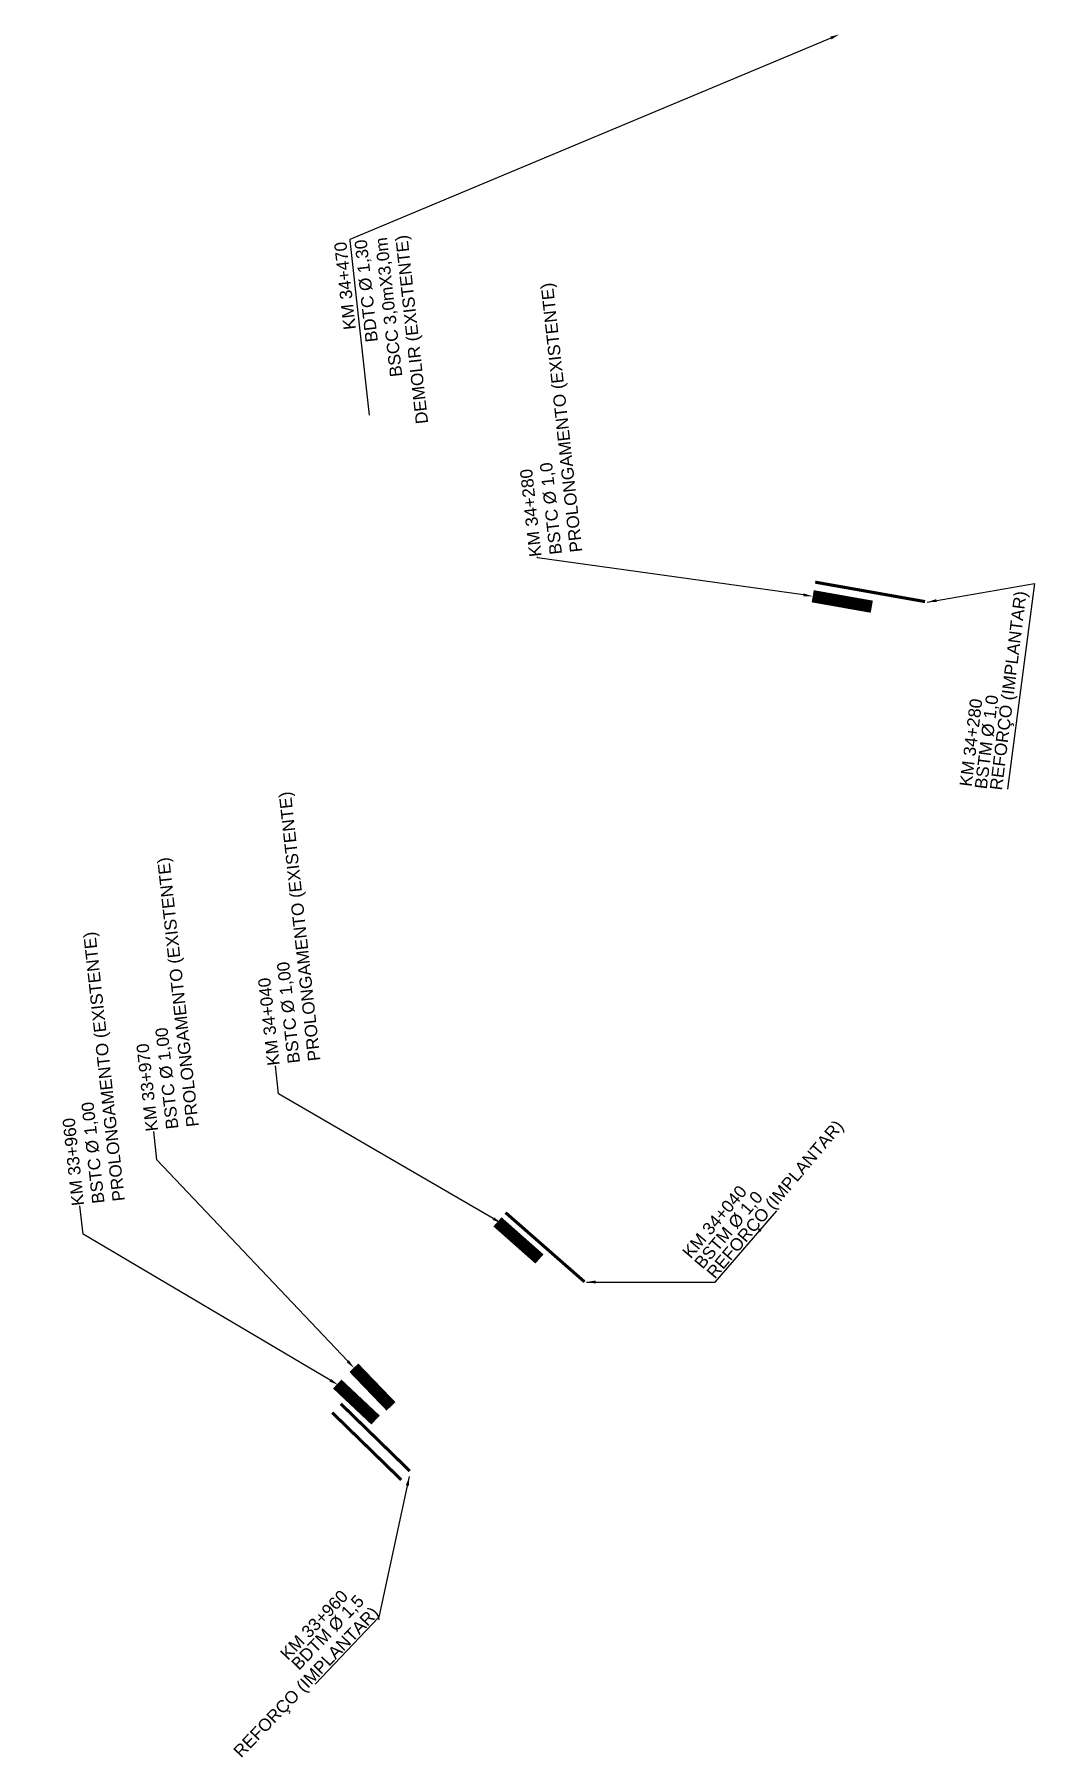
# Model space of a CAD drawing. Header units: metres. Extents: x 290209 to 324422, y 7399791 to 7463837.
# Drawn here: x 323603 to 323928, y 7419915 to 7420475 of the extents above; entities that cross this region are included whole.
import ezdxf
from ezdxf import colors
from ezdxf.entities.mleader import LeaderData, LeaderLine
from ezdxf.math import Vec2, Vec3

# ---------------------------------------------------------------- set-up
doc = ezdxf.new("R2010")
doc.units = ezdxf.units.M
for name, color, linetype in [('_DRENAGEM _TEXTOS_TIC', 2, 'Continuous'), ('_DRENAGEM_AMPLIAÇÃO DE BUEIRO-TIC', 23, 'Continuous'), ('BUEIRO_1.0', 50, 'Continuous'), ('BUEIRO_1.5', 50, 'Continuous'), ('BUEIRO_TEXTO', 2, 'Continuous')]:
    doc.layers.add(name, color=color, linetype=linetype)
doc.styles.add('$0$DIM', font='arial.ttf', dxfattribs={"width": 0.8})
doc.styles.add('SIMPLEX', font='simplex.shx')
doc.styles.get("Standard").update_dxf_attribs({"font": 'simplex.shx'})
doc.dimstyles.get("Standard").update_dxf_attribs({"dimtxt": 0.18, "dimasz": 0.18, "dimexe": 0.18, "dimexo": 0.0625, "dimgap": 0.09, "dimtad": 0, "dimtih": 1, "dimtoh": 1, "dimdec": 4, "dimzin": 0, "dimdsep": 46, "dimtxsty": 'Standard', "dimcen": 0.09, "dimadec": 0, "dimazin": 0, "dimtfac": 1, "dimtdec": 4, "dimtofl": 0, "dimtmove": 0, "dimatfit": 3, "dimfxl": 1, "dimtolj": 1, "dimtzin": 0, "dimarcsym": 0})

msp = doc.modelspace()

# ---------------------------------------------------------------- texts
at = {"layer": 'BUEIRO_TEXTO', "style": '$0$DIM'}
for s, rotation, p in [('REFORÇO (IMPLANTAR) ', 82.89803, (323917.621, 7420229.324)), ('KM 34+280', 82.89803, (323907.734, 7420230.505)), ('BSTM Ø 1,0', 82.89803, (323912.684, 7420229.701)), ('REFORÇO (IMPLANTAR) ', 49.74658, (323824.218, 7420070.308, 736)), ('KM 34+040', 49.74658, (323816.344, 7420076.892)), ('BSTM Ø 1,0', 49.74658, (323820.22, 7420073.509)), ('KM 33+960', 46.16227, (323685.243, 7419946.256, 731)), ('BDTM Ø 1,5', 46.16227, (323688.854, 7419943.007, 731)), ('REFORÇO (IMPLANTAR) ', 46.16227, (323670.009, 7419914.525, 731))]:
    msp.add_text(s, height=4, rotation=rotation, dxfattribs=at).set_placement(p)

# ---------------------------------------------------------------- linework, layer by layer
at = {"layer": '_DRENAGEM_AMPLIAÇÃO DE BUEIRO-TIC', "const_width": 4}
for points in [[(323875.276, 7420289.196), (323856.047, 7420292.603)], [(323767.115, 7420077.02), (323753.443, 7420089.106)], [(323767.115, 7420077.02), (323753.443, 7420089.106)], [(323713.77, 7420024.623), (323701.292, 7420036.36)], [(323713.77, 7420024.623), (323701.292, 7420036.36)], [(323718.803, 7420029.077), (323706.71, 7420041.645)], [(323718.803, 7420029.077), (323706.71, 7420041.645)]]:
    msp.add_lwpolyline(points, dxfattribs=at)
at = {"layer": 'BUEIRO_1.0', "ltscale": 5, "const_width": 1.005}
for points in [[(323892.611, 7420290.856), (323856.859, 7420297.189)], [(323756.08, 7420092.115), (323781.788, 7420069.586)]]:
    msp.add_lwpolyline(points, dxfattribs=at)
at = {"layer": 'BUEIRO_1.5', "ltscale": 5, "const_width": 1.005}
for points in [[(323699.647, 7420027.075), (323722.137, 7420005.185)], [(323702.437, 7420029.942), (323724.927, 7420008.051)]]:
    msp.add_lwpolyline(points, dxfattribs=at)

msp.set_redraw_order([(e.dxf.handle, doc.entitydb.next_handle()) for e in msp.query("TEXT MTEXT ATTDEF DIMENSION ARC_DIMENSION")])  # texts and dimensions are drawn at this point

# ---------------------------------------------------------------- leaders
at = {"layer": '_DRENAGEM _TEXTOS_TIC', "color": 2, "linetype": 'Continuous', "lineweight": -3}
ml = msp.add_multileader_mtext('Standard', dxfattribs=at)
ml.set_content('{\\fArial|b0|i0|c0|p34;\\C256;KM 34+470\\PBDTC Ø 1,30\\PBSCC 3,0mX3,0m \\PDEMOLIR (EXISTENTE)}', color=2, style='SIMPLEX')
ml.set_leader_properties(color=256)
ml.build(insert=Vec2(0, 0))
ml.multileader.update_dxf_attribs({"text_right_attachment_type": 6, "dogleg_length": 0.36, "arrow_head_size": 3})
ctx = ml.context
ctx.base_point, ctx.arrow_head_size, ctx.landing_gap_size, ctx.plane_origin, ctx.plane_x_axis, ctx.plane_y_axis = Vec3(323709.554, 7420347.047), 3, 0.09, Vec3(324145.815, 7420315.687), Vec3(-0.1098905, 0.9939437), Vec3(-0.9939437, -0.1098905)
ctx.right_attachment, ctx.text_align_type = 6, 2
notes = []
notes.append((ctx, [(1, (1, 1, 0), (323705.347, 7420408.649), (0.1098905, -0.9939437), 0.36, [(0, [(323864.716, 7420475.342)], 0, [])])]))
ctx.mtext.insert, ctx.mtext.text_direction, ctx.mtext.rotation, ctx.mtext.width, ctx.mtext.defined_height, ctx.mtext.alignment, ctx.mtext.flow_direction = Vec3(323700.252, 7420407.633), Vec3(-0.1098905, 0.9939437), 1.6809092, 111.77672, 31.932, 3, 5
ml = msp.add_multileader_mtext('Standard', dxfattribs=at)
ml.set_content('{\\fArial|b0|i0|c0|p34;\\C256;KM 34+280\\PBSTC Ø 1,0\\PPROLONGAMENTO (EXISTENTE)}', color=2, style='SIMPLEX')
ml.set_leader_properties(color=256)
ml.build(insert=Vec2(0, 0))
ml.multileader.update_dxf_attribs({"text_right_attachment_type": 6, "dogleg_length": 0.36, "arrow_head_size": 3})
ctx = ml.context
ctx.base_point, ctx.arrow_head_size, ctx.landing_gap_size, ctx.plane_origin, ctx.plane_x_axis, ctx.plane_y_axis = Vec3(323766.439, 7420305.406), 3, 0.09, Vec3(323998.967, 7420518.814), Vec3(-0.1093471, 0.9940036), Vec3(-0.9940036, -0.1093471)
ctx.right_attachment = 6
notes.append((ctx, [(1, (1, 1, 0), (323766.478, 7420305.048), (-0.1093471, 0.9940036), 0.36, [(0, [(323856.047, 7420292.603)], 0, [])])]))
ctx.mtext.insert, ctx.mtext.text_direction, ctx.mtext.rotation, ctx.mtext.width, ctx.mtext.defined_height, ctx.mtext.flow_direction = Vec3(323763.856, 7420305.213), Vec3(-0.1093471, 0.9940036), 1.6803626, 111.77672, 31.932, 5
ml = msp.add_multileader_mtext('Standard', dxfattribs=at)
ml.set_content('{\\fArial|b0|i0|c0|p34;\\C256;KM 34+040\\PBSTC Ø 1,00\\PPROLONGAMENTO (EXISTENTE)}', color=2, style='SIMPLEX')
ml.set_leader_properties(color=256)
ml.build(insert=Vec2(0, 0))
ml.multileader.update_dxf_attribs({"text_right_attachment_type": 6, "dogleg_length": 0.36, "arrow_head_size": 3})
ctx = ml.context
ctx.base_point, ctx.arrow_head_size, ctx.landing_gap_size, ctx.plane_origin, ctx.plane_x_axis, ctx.plane_y_axis = Vec3(323681.187, 7420139.901), 3, 0.09, Vec3(323958.732, 7420027.719), Vec3(-0.1093798, 0.994), Vec3(-0.994, -0.1093798)
ctx.right_attachment = 6
notes.append((ctx, [(0, (1, 1, 0), (323682.2, 7420130.7), (-0.1093798, 0.994), 9.257, [(0, [(323754.696, 7420088.657)], 0, [])])]))
ctx.mtext.insert, ctx.mtext.text_direction, ctx.mtext.rotation, ctx.mtext.width, ctx.mtext.defined_height, ctx.mtext.flow_direction = Vec3(323678.605, 7420139.707), Vec3(-0.1093798, 0.994), 1.6803954, 111.77672, 31.932, 5
ml = msp.add_multileader_mtext('Standard', dxfattribs=at)
ml.set_content('{\\fArial|b0|i0|c0|p34;\\C256;KM 33+970\\PBSTC Ø 1,00\\PPROLONGAMENTO (EXISTENTE)}', color=2, style='SIMPLEX')
ml.set_leader_properties(color=256)
ml.build(insert=Vec2(0, 0))
ml.multileader.update_dxf_attribs({"text_right_attachment_type": 6, "dogleg_length": 0.36, "arrow_head_size": 3})
ctx = ml.context
ctx.base_point, ctx.arrow_head_size, ctx.landing_gap_size, ctx.plane_origin, ctx.plane_x_axis, ctx.plane_y_axis = Vec3(323641.62, 7420118.513), 3, 0.09, Vec3(323910.504, 7419982.021), Vec3(-0.1093798, 0.994), Vec3(-0.994, -0.1093798)
ctx.right_attachment = 6
notes.append((ctx, [(0, (1, 1, 0), (323642.633, 7420109.312), (-0.1093798, 0.994), 9.257, [(0, [(323706.783, 7420041.57)], 0, [])])]))
ctx.mtext.insert, ctx.mtext.text_direction, ctx.mtext.rotation, ctx.mtext.width, ctx.mtext.defined_height, ctx.mtext.flow_direction = Vec3(323639.038, 7420118.319), Vec3(-0.1093798, 0.994), 1.6803954, 111.77672, 31.932, 5
ml = msp.add_multileader_mtext('Standard', dxfattribs=at)
ml.set_content('{\\fArial|b0|i0|c0|p34;\\C256;KM 33+960\\PBSTC Ø 1,00\\PPROLONGAMENTO (EXISTENTE)}', color=2, style='SIMPLEX')
ml.set_leader_properties(color=256)
ml.build(insert=Vec2(0, 0))
ml.multileader.update_dxf_attribs({"text_right_attachment_type": 6, "dogleg_length": 0.36, "arrow_head_size": 3})
ctx = ml.context
ctx.base_point, ctx.arrow_head_size, ctx.landing_gap_size, ctx.plane_origin, ctx.plane_x_axis, ctx.plane_y_axis = Vec3(323617.563, 7420094.304), 3, 0.09, Vec3(323887.229, 7419969.046), Vec3(-0.1093798, 0.994), Vec3(-0.994, -0.1093798)
ctx.right_attachment = 6
notes.append((ctx, [(0, (1, 1, 0), (323618.575, 7420085.103), (-0.1093798, 0.994), 9.257, [(0, [(323701.608, 7420036.063)], 0, [])])]))
ctx.mtext.insert, ctx.mtext.text_direction, ctx.mtext.rotation, ctx.mtext.width, ctx.mtext.defined_height, ctx.mtext.flow_direction = Vec3(323614.98, 7420094.11), Vec3(-0.1093798, 0.994), 1.6803954, 111.77672, 31.932, 5
at = {"layer": 'BUEIRO_TEXTO'}
for points in [[(323893.347, 7420290.672), (323928.248, 7420296.77), (323919.44, 7420229.835)], [(323782.425, 7420069.534), (323824.35, 7420069.49), (323844.327, 7420092.721)], [(323724.745, 7420006.242), (323714.816, 7419960.519), (323694.106, 7419938.742)]]:
    msp.add_leader(points, dimstyle='Standard', override={"dimasz": 3}, dxfattribs=at)
for ctx, leaders in notes:
    for number, flags, end, landing, length, lines in leaders:
        leader = LeaderData()
        leader.index, (leader.has_last_leader_line, leader.has_dogleg_vector, leader.attachment_direction) = number, flags
        leader.last_leader_point, leader.dogleg_vector, leader.dogleg_length = Vec3(end), Vec3(landing), length
        for number, points, colour, breaks in lines:
            line = LeaderLine()
            line.index, line.vertices, line.color, line.breaks = number, Vec3.list(points), colors.encode_raw_color(colour), breaks
            leader.lines.append(line)
        ctx.leaders.append(leader)

doc.saveas('drawing.dxf')
